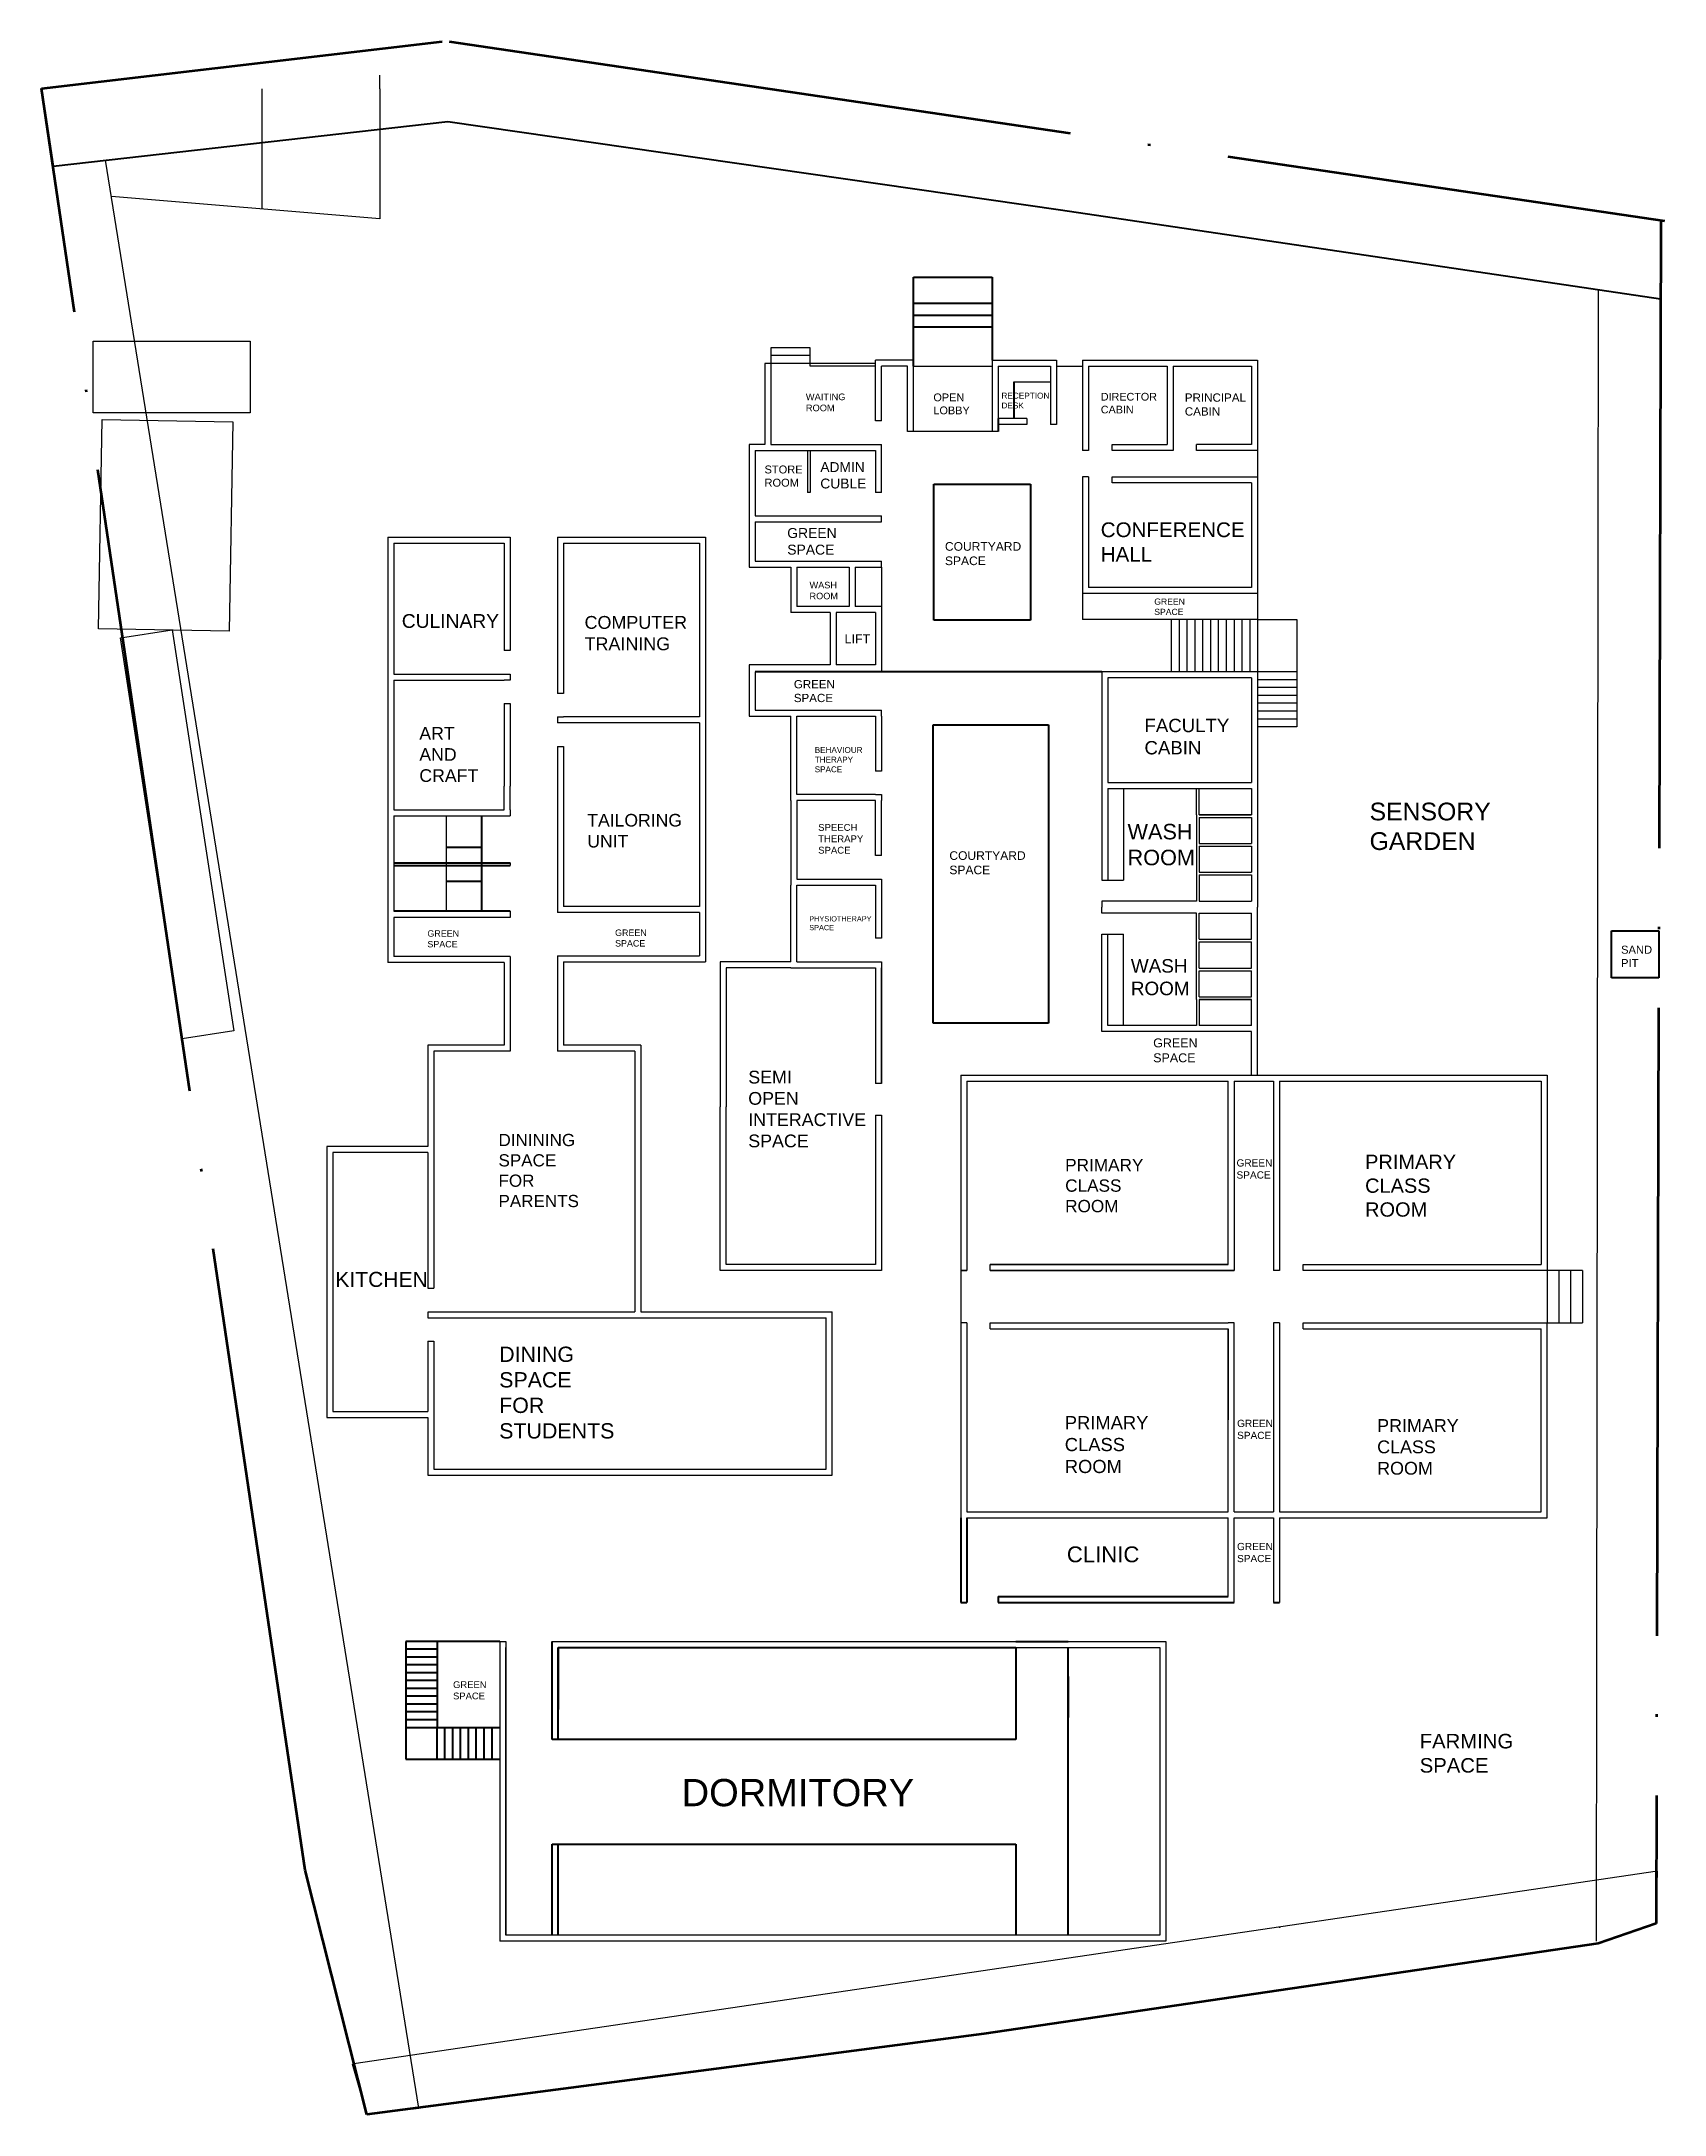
# Model space of a CAD drawing. Header units: metres. Extents: x -353 to 1688, y -477 to 135.
# Drawn here: x 1219.6 to 1281.7, y -193.4 to -114.2 of the extents above; entities that cross this region are included whole.
import ezdxf

# ---------------------------------------------------------------- set-up
doc = ezdxf.new("R2010")
doc.units = ezdxf.units.M
doc.header["$MEASUREMENT"] = 0
doc.linetypes.add('ACAD_ISO04W100', pattern=[30, 24, -3, 0, -3])
doc.layers.add('SITE BOUNDARY', color=6, linetype='ACAD_ISO04W100', lineweight=60)
doc.layers.add('WALL', color=2, linetype='Continuous', lineweight=40)
doc.styles.get("Standard").update_dxf_attribs({"font": 'arial.ttf'})

msp = doc.modelspace()

# ---------------------------------------------------------------- texts
at = {"attachment_point": 1}
for s, width, gutter_width, insert, char_height in [('CULINARY', 0.1638076, 2.63046, (1233.40551, -136.09413), 0.526092), ('COMPUTER TRAINING', 0.3722859, 2.45243, (1240.39289, -136.16658), 0.4904857), ('ART AND CRAFT', 0.358049, 2.41981, (1234.0756, -140.41017), 0.4839619), ('TAILORING UNIT', 0.0383512, 2.40461, (1240.49735, -143.73108), 0.4809213), ('GREEN SPACE', 0.0519116, 1.22124, (1241.55922, -148.14834), 0.2442477), ('GREEN SPACE', 0.0519116, 1.22124, (1234.3842, -148.17942), 0.2442477), ('GREEN SPACE', 0.3595058, 1.70722, (1262.13442, -152.31186), 0.3414446), ('DININING SPACE FOR PARENTS', 0.2130062, 2.33139, (1237.10267, -155.96031), 0.4662783), ('KITCHEN', 0.3875285, 2.87962, (1230.86592, -161.23347), 0.575925), ('DINING SPACE FOR STUDENTS', 0.33513, 2.92526, (1237.1293, -164.09117), 0.5850527), ('DORMITORY', 0.506128, 5.20671, (1244.10588, -180.61494), 1.041343)]:
    msp.add_mtext_dynamic_manual_height_columns(s, width=width, gutter_width=gutter_width, heights=[0], dxfattribs=dict(at, insert=insert, char_height=char_height))
at = {"layer": 'Defpoints', "attachment_point": 1}
for s, width, gutter_width, insert, char_height in [('WAITING ROOM', 0.0860672, 1.26912, (1248.85363, -127.66373), 0.2538235), ('OPEN LOBBY', 0.0693657, 1.49379, (1253.72958, -127.66208), 0.298757), ('RECEPTION DESK ', 0.0572014, 1.12559, (1256.33211, -127.63299), 0.2251175), ('DIRECTOR CABIN', 0.2509993, 1.47188, (1260.13157, -127.63838), 0.2943768), ('PRINCIPAL CABIN', 0.4090528, 1.58587, (1263.34313, -127.66025), 0.3171734), ('STORE ROOM', 0.2499167, 1.51309, (1247.27382, -130.41537), 0.302617), ('ADMIN CUBLE', 0.4064676, 1.88648, (1249.40768, -130.28551), 0.3772967), ('GREEN SPACE', 0.2337618, 1.90323, (1248.14244, -132.80506), 0.3806458), ('CONFERENCE HALL', 0.2940643, 2.81317, (1260.12772, -132.58915), 0.562635), ('WASH ROOM', 0.071833, 1.24951, (1248.99546, -134.86062), 0.249901), ('GREEN SPACE', 0.0887156, 1.17799, (1262.17566, -135.49855), 0.2355974), ('LIFT', 0.1646572, 1.70623, (1250.33516, -136.86381), 0.341246), ('GREEN SPACE', 0.0752314, 1.5772, (1248.39553, -138.61598), 0.3154397), ('FACULTY CABIN', 0.1704069, 2.5472, (1261.80103, -140.09624), 0.5094394), ('BEHAVIOUR THERAPY SPACE', 0.1134077, 1.11015, (1249.19403, -141.17464), 0.2220291), ('SPEECH THERAPY SPACE', 0.4362715, 1.30688, (1249.32529, -144.1159), 0.2613752), ('WASH ROOM', 0.5557971, 2.96711, (1261.15307, -144.1111), 0.593422), ('PHYSIOTHERAPY SPACE', 0.0600503, 1.00245, (1248.98379, -147.64063), 0.2004892), ('WASH ROOM', 0.4838413, 2.58297, (1261.28022, -149.28057), 0.516595), ('SEMI OPEN INTERACTIVE SPACE', 0.1707807, 2.43826, (1246.65213, -153.54664), 0.4876523), ('PRIMARY CLASS ROOM', 0.0194982, 2.73285, (1270.23571, -156.75436), 0.5465697), ('PRIMARY CLASS ROOM', 0.0167674, 2.35009, (1258.76797, -156.91715), 0.4700184), ('PRIMARY CLASS ROOM', 0.0179255, 2.51241, (1258.7534, -166.74467), 0.5024825), ('PRIMARY CLASS ROOM', 0.0174659, 2.448, (1270.69717, -166.86223), 0.4896005)]:
    msp.add_mtext_dynamic_manual_height_columns(s, width=width, gutter_width=gutter_width, heights=[0], dxfattribs=dict(at, insert=insert, char_height=char_height))
at = {"layer": 'WALL', "attachment_point": 1}
for s, width, gutter_width, insert, char_height in [('COURTYARD SPACE', 0.2376075, 1.64801, (1254.17216, -133.3429), 0.3296019), ('SENSORY GARDEN', 0.469782, 3.39108, (1270.40692, -143.30003), 0.6782154), ('COURTYARD SPACE', 0.2376075, 1.64801, (1254.34179, -145.15818), 0.3296019), ('SAND PIT', 0.0374593, 1.5309, (1280.02125, -148.76755), 0.30618), ('GREEN SPACE', 0.1200778, 1.37896, (1265.32068, -156.93178), 0.275792), ('GREEN SPACE', 0.1200778, 1.37896, (1265.34214, -166.88628), 0.275792), ('CLINIC', 0.259369, 3.02623, (1258.83328, -171.72736), 0.605245), ('GREEN SPACE', 0.1200778, 1.37896, (1265.33969, -171.59293), 0.275792), ('GREEN SPACE', 0.386157, 1.2902, (1235.36519, -176.88277), 0.258039), ('FARMING SPACE', 0.0644033, 2.7769, (1272.32275, -178.89123), 0.5553807)]:
    msp.add_mtext_dynamic_manual_height_columns(s, width=width, gutter_width=gutter_width, heights=[0], dxfattribs=dict(at, insert=insert, char_height=char_height))

# ---------------------------------------------------------------- linework, layer by layer
for p, q in [((1234.05177, -193.19492), (1222.08015, -118.74684)), ((1232.56268, -120.98231), (1222.30373, -120.13726)), ((1279.08356, -186.80919), (1279.16575, -123.68965)), ((1247.51418, -125.91326), (1247.51418, -129.61326)), ((1249.01418, -125.91326), (1247.51418, -125.91326)), ((1249.01418, -126.21326), (1249.01418, -125.91326)), ((1247.28418, -126.51326), (1247.28418, -129.61326)), ((1251.51418, -126.51326), (1247.28418, -126.51326)), ((1249.01418, -126.21326), (1247.51418, -126.21326)), ((1249.01418, -126.51326), (1249.01418, -126.21326)), ((1249.01418, -126.21326), (1249.01418, -126.21326)), ((1249.01418, -126.61326), (1249.01418, -126.51326)), ((1251.51418, -126.61326), (1249.01418, -126.61326)), ((1251.51418, -128.71326), (1251.51418, -126.38326)), ((1252.97418, -126.38326), (1251.51418, -126.38326)), ((1251.51418, -126.61326), (1251.51418, -126.51326)), ((1251.74418, -128.71326), (1251.74418, -126.61326)), ((1252.74418, -126.61326), (1251.74418, -126.61326)), ((1252.74418, -129.11326), (1252.74418, -126.61326)), ((1252.97418, -126.61326), (1252.97418, -126.38326)), ((1252.97418, -126.61326), (1255.97418, -126.61326)), ((1252.97418, -129.11326), (1252.97418, -126.61326)), ((1255.97418, -126.38326), (1255.97418, -129.11326)), ((1255.97418, -126.38326), (1258.43418, -126.38326)), ((1256.20418, -126.61326), (1256.20418, -128.61326)), ((1256.20418, -126.61326), (1258.20418, -126.61326)), ((1258.20418, -126.61326), (1258.20418, -128.84326)), ((1258.43418, -126.38326), (1258.43418, -128.84326)), ((1258.43418, -126.61326), (1259.43418, -126.61326)), ((1259.43418, -126.38326), (1259.43418, -129.84326)), ((1259.43418, -126.38326), (1266.12418, -126.38326)), ((1259.66418, -126.61326), (1259.66418, -129.61326)), ((1259.66418, -126.61326), (1262.66418, -126.61326)), ((1262.66418, -126.61326), (1262.66418, -129.61326)), ((1262.89418, -126.61326), (1262.89418, -129.61326)), ((1262.89418, -126.61326), (1265.89418, -126.61326)), ((1265.89418, -126.61326), (1265.89418, -129.61326)), ((1266.12418, -126.38326), (1266.12418, -135.30326)), ((1256.80418, -127.21326), (1258.20418, -127.21326)), ((1256.20418, -129.11326), (1252.74418, -129.11326)), ((1257.30418, -128.61326), (1256.20418, -128.61326)), ((1256.20418, -128.84326), (1256.20418, -129.11326)), ((1257.30418, -128.84326), (1256.20418, -128.84326)), ((1257.30418, -128.61326), (1257.30418, -128.84326)), ((1258.43418, -128.84326), (1258.20418, -128.84326)), ((1246.68418, -129.61326), (1246.68418, -134.30326)), ((1247.28418, -129.61326), (1246.68418, -129.61326)), ((1246.91418, -129.84326), (1251.51418, -129.84326)), ((1246.91418, -129.84326), (1246.91418, -132.34326)), ((1247.51418, -129.61326), (1251.51418, -129.61326)), ((1248.91418, -129.84326), (1248.91418, -131.4442)), ((1249.01418, -129.84326), (1249.01418, -131.4442)), ((1251.51418, -129.84326), (1251.51418, -131.4442)), ((1251.74418, -131.4442), (1251.74418, -129.61326)), ((1259.66347, -129.84326), (1259.43418, -129.84326)), ((1262.89319, -129.84326), (1260.56347, -129.84326)), ((1265.89418, -129.61326), (1263.79319, -129.61326)), ((1266.12418, -129.84326), (1263.79319, -129.84326)), ((1259.43418, -130.84397), (1259.43418, -136.30326)), ((1259.66418, -131.07326), (1259.66418, -135.07326)), ((1265.89418, -131.07326), (1260.56405, -131.07326)), ((1265.89418, -131.07326), (1265.89418, -135.07326)), ((1246.91418, -132.34326), (1248.91418, -132.34326)), ((1246.91418, -132.57326), (1251.74418, -132.57326)), ((1246.91418, -132.57326), (1246.91418, -134.07326)), ((1248.91418, -132.34326), (1251.51418, -132.34326)), ((1251.74418, -132.57326), (1251.74418, -132.3442)), ((1232.8675, -133.15486), (1237.54762, -133.15486)), ((1232.8675, -133.15486), (1232.8675, -149.41479)), ((1233.0975, -133.38486), (1237.31762, -133.38486)), ((1233.0975, -133.38486), (1233.0975, -138.38486)), ((1237.31762, -133.38486), (1237.31762, -137.48486)), ((1237.54762, -133.15486), (1237.54762, -137.48486)), ((1239.35411, -133.15486), (1245.0223, -133.15486)), ((1239.35411, -133.15486), (1239.35411, -139.12289)), ((1239.58411, -133.38486), (1244.7923, -133.38486)), ((1239.58411, -133.38486), (1239.58411, -139.12289)), ((1244.7923, -133.38486), (1244.7923, -140.02289)), ((1245.0223, -133.15486), (1245.0223, -149.38444)), ((1246.68418, -134.30326), (1248.28418, -134.30326)), ((1246.91418, -134.07326), (1251.74418, -134.07326)), ((1248.28418, -134.30326), (1248.28418, -136.03326)), ((1248.51418, -134.30326), (1250.51418, -134.30326)), ((1248.51418, -134.30326), (1248.51418, -135.80326)), ((1250.51418, -134.30326), (1250.51418, -135.80326)), ((1250.74418, -134.30326), (1251.74418, -134.30326)), ((1250.74418, -134.30326), (1250.74418, -135.80326)), ((1251.74418, -134.30326), (1251.74418, -134.07326)), ((1251.74418, -134.30326), (1251.74418, -136.03326)), ((1266.12418, -135.30326), (1259.43418, -135.30326)), ((1265.89418, -135.07326), (1259.66418, -135.07326)), ((1266.12418, -135.30326), (1266.12418, -136.30326)), ((1249.78418, -136.03326), (1248.28418, -136.03326)), ((1250.51418, -135.80326), (1248.51418, -135.80326)), ((1249.78418, -136.03326), (1249.78418, -138.03326)), ((1251.51418, -136.03326), (1250.01418, -136.03326)), ((1250.01418, -136.03326), (1250.01418, -138.03326)), ((1251.74418, -135.80326), (1250.74418, -135.80326)), ((1251.51418, -136.03326), (1251.51418, -138.03326)), ((1251.51418, -136.03326), (1251.51418, -138.03326)), ((1251.74418, -136.03326), (1251.74418, -138.26326)), ((1266.12418, -136.30326), (1259.43418, -136.30326)), ((1262.82418, -136.30326), (1262.82418, -138.30326)), ((1262.82418, -136.30326), (1262.82418, -138.30326)), ((1263.12418, -136.30326), (1263.12418, -138.30326)), ((1263.42418, -136.30326), (1263.42418, -138.30326)), ((1263.72418, -136.30326), (1263.72418, -138.30326)), ((1263.72418, -136.30326), (1263.72418, -138.30326)), ((1264.02418, -136.30326), (1264.02418, -138.30326)), ((1264.32418, -136.30326), (1264.32418, -138.30326)), ((1264.62418, -136.30326), (1264.62418, -138.30326)), ((1264.92418, -136.30326), (1264.92418, -138.30326)), ((1265.22418, -136.30326), (1265.22418, -138.30326)), ((1265.52418, -136.30326), (1265.52418, -138.30326)), ((1265.82418, -136.30326), (1265.82418, -138.30326)), ((1266.12418, -136.30326), (1266.12418, -138.30326)), ((1266.12418, -136.30326), (1266.12418, -138.30326)), ((1266.12418, -136.30326), (1267.62418, -136.30326)), ((1267.62418, -136.30326), (1267.62418, -138.60326)), ((1233.0975, -138.38486), (1237.31762, -138.38486)), ((1233.0975, -138.61486), (1237.31762, -138.61486)), ((1233.0975, -138.61486), (1233.0975, -140.88486)), ((1233.0975, -138.61486), (1233.0975, -143.57268)), ((1237.54762, -138.38486), (1237.54762, -138.61518)), ((1249.78418, -138.03326), (1246.68418, -138.03326)), ((1246.68418, -138.03326), (1246.68418, -139.99326)), ((1246.91418, -138.30326), (1246.91418, -139.76326)), ((1251.51418, -138.03326), (1250.01418, -138.03326)), ((1251.74418, -138.30326), (1251.74418, -138.26326)), ((1266.12418, -138.30326), (1260.16418, -138.30326)), ((1260.16418, -138.30326), (1260.16418, -142.76326)), ((1265.89418, -138.53326), (1260.39418, -138.53326)), ((1260.39418, -138.53326), (1260.39418, -142.53326)), ((1266.12418, -138.30326), (1262.82418, -138.30326)), ((1265.89418, -138.53326), (1265.89418, -140.40326)), ((1267.62418, -138.30326), (1266.12418, -138.30326)), ((1266.12418, -138.30326), (1266.12418, -140.40326)), ((1267.62418, -138.60326), (1266.12418, -138.60326)), ((1267.62418, -138.60326), (1267.62418, -140.40326)), ((1267.62418, -138.90326), (1266.12418, -138.90326)), ((1267.62418, -139.20326), (1266.12418, -139.20326)), ((1237.54762, -139.51518), (1237.54762, -142.67313)), ((1239.35411, -140.02289), (1239.35411, -140.25233)), ((1244.7923, -140.02289), (1239.58177, -140.02289)), ((1246.68418, -139.99326), (1248.28418, -139.99326)), ((1246.91418, -139.76326), (1251.74418, -139.76326)), ((1248.28418, -143.22326), (1248.28418, -139.99326)), ((1248.51418, -139.99326), (1251.51418, -139.99326)), ((1248.51418, -142.99326), (1248.51418, -139.99326)), ((1251.74418, -139.99326), (1251.74418, -139.76326)), ((1251.74418, -139.99326), (1251.74418, -142.09345)), ((1267.62418, -139.50326), (1266.12418, -139.50326)), ((1267.62418, -139.80326), (1266.12418, -139.80326)), ((1267.62418, -140.10326), (1266.12418, -140.10326)), ((1244.7923, -140.25289), (1239.58177, -140.25289)), ((1244.7923, -140.25289), (1244.7923, -147.26703)), ((1265.89418, -140.40326), (1265.89418, -142.53326)), ((1267.62418, -140.40326), (1266.12418, -140.40326)), ((1266.12418, -140.40326), (1266.12418, -142.76326)), ((1239.35411, -141.15233), (1239.35411, -147.49703)), ((1260.39418, -142.53326), (1265.89418, -142.53326)), ((1248.28418, -143.22326), (1248.28418, -146.45326)), ((1251.51418, -142.99326), (1248.51418, -142.99326)), ((1251.51418, -142.99326), (1248.51418, -142.99326)), ((1251.51418, -143.22326), (1248.51418, -143.22326)), ((1248.51418, -143.22326), (1248.51418, -146.22326)), ((1251.51418, -145.32337), (1251.51418, -143.22326)), ((1251.74418, -142.99345), (1251.74418, -143.22326)), ((1260.16418, -142.76326), (1260.16418, -146.26326)), ((1260.39418, -142.76326), (1265.89418, -142.76326)), ((1260.39418, -142.76326), (1260.39418, -146.26326)), ((1260.99418, -142.76326), (1260.99418, -146.26326)), ((1263.79418, -143.76326), (1263.79418, -142.76326)), ((1263.89418, -143.76326), (1263.89418, -142.76326)), ((1265.89418, -142.76326), (1265.89418, -143.76326)), ((1266.12418, -142.76326), (1266.12418, -147.29326)), ((1233.0975, -143.57268), (1237.31762, -143.57268)), ((1233.0975, -143.80268), (1233.0975, -147.45359)), ((1233.0975, -143.80268), (1237.54762, -143.80268)), ((1235.0975, -143.80268), (1235.0975, -147.45359)), ((1237.54762, -143.57313), (1237.54762, -143.80268)), ((1263.79418, -143.76326), (1263.79418, -147.06326)), ((1263.89418, -143.76326), (1265.89418, -143.76326)), ((1265.89418, -143.76326), (1263.89418, -143.76326)), ((1263.89418, -143.86326), (1265.89418, -143.86326)), ((1263.89418, -143.86326), (1263.89418, -144.86326)), ((1265.89418, -143.86326), (1265.89418, -144.86326)), ((1263.89418, -144.86326), (1265.89418, -144.86326)), ((1263.89418, -144.96326), (1265.89418, -144.96326)), ((1263.89418, -144.96326), (1263.89418, -145.96326)), ((1265.89418, -144.96326), (1265.89418, -145.96326)), ((1237.54762, -145.60359), (1237.54762, -145.70359)), ((1248.28418, -149.38444), (1248.28418, -146.45326)), ((1248.51418, -146.22326), (1251.51418, -146.22326)), ((1248.51418, -146.45326), (1251.51418, -146.45326)), ((1248.51418, -149.38444), (1248.51418, -146.45326)), ((1251.51418, -146.45326), (1251.51418, -148.48391)), ((1260.16418, -146.26326), (1260.39418, -146.26326)), ((1260.39418, -146.26326), (1260.99418, -146.26326)), ((1263.89418, -145.96326), (1265.89418, -145.96326)), ((1263.89418, -146.06326), (1265.89418, -146.06326)), ((1263.89418, -146.06326), (1263.89418, -147.06326)), ((1265.89418, -146.06326), (1265.89418, -147.06326)), ((1244.7923, -147.26703), (1239.58411, -147.26703)), ((1260.16418, -147.06326), (1260.16418, -147.29326)), ((1260.39418, -147.06326), (1260.16418, -147.06326)), ((1260.16418, -147.52326), (1260.16418, -147.29326)), ((1263.79418, -147.06326), (1260.39418, -147.06326)), ((1263.89418, -147.06326), (1265.89418, -147.06326)), ((1266.12418, -153.71592), (1266.12418, -147.29326)), ((1233.0975, -147.45359), (1233.09541, -147.45359)), ((1233.0975, -147.68359), (1233.0975, -149.18479)), ((1237.54762, -147.68359), (1233.0975, -147.68359)), ((1237.54762, -147.45359), (1237.54762, -147.68359)), ((1244.7923, -147.49703), (1239.35411, -147.49703)), ((1244.7923, -147.49587), (1244.7923, -149.15444)), ((1260.39418, -147.52326), (1260.16418, -147.52326)), ((1263.79418, -147.52326), (1260.39418, -147.52326)), ((1263.79418, -150.82326), (1263.79418, -147.52326)), ((1263.89418, -147.52326), (1265.89418, -147.52326)), ((1263.89418, -148.52326), (1263.89418, -147.52326)), ((1265.89418, -148.52326), (1265.89418, -147.52326)), ((1260.16418, -152.05326), (1260.16418, -148.32326)), ((1260.16418, -148.32326), (1260.39418, -148.32326)), ((1260.39418, -151.82326), (1260.39418, -148.32326)), ((1260.39418, -148.32326), (1260.99418, -148.32326)), ((1260.99418, -151.82326), (1260.99418, -148.32326)), ((1263.89418, -148.52326), (1265.89418, -148.52326)), ((1263.89418, -148.62326), (1265.89418, -148.62326)), ((1263.89418, -149.62326), (1263.89418, -148.62326)), ((1265.89418, -149.62326), (1265.89418, -148.62326)), ((1237.31762, -149.41479), (1232.8675, -149.41479)), ((1237.54762, -149.18479), (1233.0975, -149.18479)), ((1237.31762, -149.41479), (1237.31762, -152.56733)), ((1237.54762, -149.18479), (1237.54762, -152.79733)), ((1239.35411, -149.15444), (1239.35411, -152.79733)), ((1239.35411, -149.15444), (1244.7923, -149.15444)), ((1239.58411, -149.38444), (1239.58411, -152.56733)), ((1239.58411, -149.38444), (1245.0223, -149.38444)), ((1248.28418, -149.38444), (1245.58131, -149.38444)), ((1245.58131, -149.38444), (1245.58131, -154.92846)), ((1248.28418, -149.61444), (1245.81131, -149.61444)), ((1245.81131, -149.61444), (1245.81131, -154.92846)), ((1248.28418, -149.61444), (1251.51418, -149.61444)), ((1248.51418, -149.38444), (1251.51418, -149.38444)), ((1251.51418, -149.38391), (1251.51418, -149.38444)), ((1251.74418, -154.02834), (1251.74418, -149.61444)), ((1263.89418, -149.62326), (1265.89418, -149.62326)), ((1263.89418, -149.72326), (1265.89418, -149.72326)), ((1263.89418, -150.72326), (1263.89418, -149.72326)), ((1265.89418, -150.72326), (1265.89418, -149.72326)), ((1263.79418, -150.82326), (1263.79418, -151.82326)), ((1263.89418, -150.72326), (1265.89418, -150.72326)), ((1263.89418, -150.82326), (1265.89418, -150.82326)), ((1265.89418, -150.82326), (1263.89418, -150.82326)), ((1263.89418, -150.82326), (1263.89418, -151.82326)), ((1265.89418, -151.82326), (1265.89418, -150.82326)), ((1265.89418, -152.05326), (1260.16418, -152.05326)), ((1263.79418, -151.82326), (1260.39418, -151.82326)), ((1265.89418, -151.82326), (1263.89418, -151.82326)), ((1265.89418, -153.71592), (1265.89418, -152.05326)), ((1237.31762, -152.56733), (1234.4003, -152.56733)), ((1234.4003, -152.56733), (1234.4003, -156.44687)), ((1237.54762, -152.79733), (1234.6303, -152.79733)), ((1234.6303, -152.79733), (1234.6303, -161.85577)), ((1242.31154, -152.79733), (1239.35411, -152.79733)), ((1242.54154, -152.56733), (1239.58411, -152.56733)), ((1242.31154, -152.79733), (1242.31154, -162.75577)), ((1242.54154, -152.56733), (1242.54154, -162.75577)), ((1251.74418, -154.02834), (1251.51418, -154.02834)), ((1254.77496, -153.71592), (1254.77496, -161.17592)), ((1254.77496, -153.71592), (1262.57328, -153.71592)), ((1254.77496, -153.71592), (1277.19496, -153.71592)), ((1255.00496, -153.71592), (1260.50496, -153.71592)), ((1255.00496, -153.94592), (1260.73496, -153.94592)), ((1255.00496, -153.94592), (1255.00496, -160.94592)), ((1260.73496, -153.94592), (1265.00496, -153.94592)), ((1262.80328, -153.71592), (1265.23496, -153.71592)), ((1265.00496, -160.94592), (1265.00496, -153.94592)), ((1265.23496, -153.71592), (1266.96496, -153.71592)), ((1265.23496, -153.94592), (1266.73496, -153.94592)), ((1265.23496, -153.94592), (1265.23496, -161.17592)), ((1266.73496, -153.94592), (1266.73496, -161.17592)), ((1266.96496, -153.71592), (1268.30328, -153.71592)), ((1266.96496, -153.94592), (1266.96496, -160.94592)), ((1266.96496, -153.94592), (1276.96496, -153.94592)), ((1276.96496, -153.94592), (1276.96496, -160.94592)), ((1277.19496, -153.71592), (1277.19496, -163.17592)), ((1251.51418, -155.24592), (1251.74418, -155.24592)), ((1251.51418, -155.24592), (1251.51418, -155.24592)), ((1251.51418, -155.24592), (1251.51418, -155.24592)), ((1234.4003, -156.44687), (1230.54003, -156.44687)), ((1230.54003, -156.44687), (1230.54003, -166.799)), ((1234.4003, -156.67687), (1230.77003, -156.67687)), ((1230.77003, -156.67687), (1230.77003, -166.569)), ((1234.4003, -156.67687), (1234.4003, -161.85577)), ((1254.77496, -160.94592), (1254.77496, -162.94592)), ((1254.77496, -161.17592), (1255.00496, -161.17592)), ((1255.00496, -161.17592), (1254.77496, -161.17592)), ((1255.90496, -160.94592), (1265.00496, -160.94592)), ((1265.00496, -160.94592), (1255.90496, -160.94592)), ((1255.90496, -161.17592), (1265.23496, -161.17592)), ((1265.23496, -161.17592), (1255.90496, -161.17592)), ((1266.96496, -161.17592), (1266.73496, -161.17592)), ((1278.54496, -161.17592), (1267.86488, -161.17592)), ((1277.64496, -161.17592), (1277.64496, -163.17592)), ((1278.09496, -161.17592), (1278.09496, -163.17592)), ((1278.54496, -161.17592), (1278.54496, -163.17592)), ((1234.4003, -161.85577), (1234.6303, -161.85577)), ((1234.4003, -162.75577), (1242.31154, -162.75577)), ((1234.4028, -162.76939), (1234.4028, -162.98577)), ((1234.4028, -162.98577), (1249.6328, -162.98577)), ((1242.54154, -162.75577), (1249.8628, -162.75577)), ((1249.6328, -168.76939), (1249.6328, -162.98577)), ((1249.8628, -168.99939), (1249.8628, -162.75577)), ((1254.77496, -162.94592), (1254.77496, -163.17592)), ((1254.77496, -163.17592), (1254.77496, -170.63592)), ((1255.90502, -163.17592), (1265.00496, -163.17592)), ((1265.23496, -170.40592), (1265.23496, -163.17592)), ((1266.73496, -163.17703), (1266.73496, -170.40592)), ((1266.96496, -163.17703), (1266.96496, -170.40592)), ((1277.19496, -170.63592), (1277.19496, -163.17592)), ((1234.4028, -163.88577), (1234.6328, -163.88577)), ((1234.4028, -163.88577), (1234.4028, -166.569)), ((1234.6303, -163.88577), (1234.6303, -166.569)), ((1234.6328, -163.88577), (1234.6328, -168.76939)), ((1255.00496, -163.40592), (1255.00502, -163.40592)), ((1255.00496, -163.40592), (1255.00496, -170.40592)), ((1255.90502, -163.40592), (1265.00496, -163.40592)), ((1265.00496, -170.40592), (1265.00496, -163.40592)), ((1265.00496, -163.40592), (1265.00496, -166.89318)), ((1266.96496, -163.40592), (1266.96496, -170.40592)), ((1267.86488, -163.40592), (1276.96496, -163.40592)), ((1276.96496, -170.40592), (1276.96496, -163.40592)), ((1230.54003, -166.799), (1234.4028, -166.799)), ((1230.77003, -166.569), (1234.4028, -166.569)), ((1234.4028, -166.799), (1234.4028, -168.99939)), ((1234.6303, -166.569), (1234.6328, -166.569)), ((1234.4028, -168.99939), (1249.8628, -168.99939)), ((1234.6328, -168.76939), (1249.6328, -168.76939)), ((1255.00496, -170.40592), (1265.00496, -170.40592)), ((1255.00496, -170.63592), (1259.00496, -170.63592)), ((1255.00496, -170.63592), (1265.00496, -170.63592)), ((1265.00496, -173.63592), (1265.00496, -170.63592)), ((1265.23496, -170.40592), (1266.73496, -170.40592)), ((1265.23496, -173.86592), (1265.23496, -170.63592)), ((1265.23496, -170.63592), (1266.73496, -170.63592)), ((1266.73496, -170.63592), (1266.73496, -173.86592)), ((1266.96496, -170.40592), (1276.96496, -170.40592)), ((1266.96496, -170.63592), (1266.96496, -173.86592)), ((1266.96496, -170.63592), (1277.19496, -170.63592)), ((1237.15439, -175.35462), (1237.38439, -175.35462)), ((1237.15439, -175.35462), (1237.15439, -186.81462)), ((1237.38439, -175.35462), (1237.38439, -186.58462)), ((1237.38439, -186.58462), (1237.38439, -175.58462)), ((1239.15439, -175.35462), (1262.61439, -175.35462)), ((1239.38439, -175.58462), (1262.38439, -175.58462)), ((1262.38439, -175.58462), (1262.38439, -186.58462)), ((1262.61439, -175.35462), (1262.61439, -186.81462)), ((1281.41268, -184.13529), (1231.57682, -191.50039)), ((1281.35871, -186.13456), (1281.41268, -184.13529)), ((1281.35871, -186.13456), (1279.47592, -186.80919)), ((1262.61439, -186.81462), (1237.15439, -186.81462)), ((1262.38439, -186.58462), (1237.38439, -186.58462)), ((1266.96496, -186.27048), (1266.96496, -186.30447)), ((1232.06689, -193.44035), (1231.51908, -191.51683)), ((1232.06689, -193.44035), (1234.05177, -193.19492))]:
    msp.add_line(p, q)
at = {"layer": 'Defpoints'}
for p, q in [((1232.56268, -116.02392), (1232.56268, -115.49548)), ((1228.06268, -120.61163), (1228.06268, -116.02392)), ((1232.56268, -116.02392), (1232.56268, -120.98231)), ((1221.60565, -125.65772), (1227.60565, -125.65772)), ((1221.60565, -128.40772), (1221.60565, -125.65772)), ((1227.60565, -125.65772), (1227.60565, -128.40772)), ((1227.60565, -128.40772), (1221.60565, -128.40772)), ((1221.8035, -136.65562), (1221.94597, -128.65689)), ((1221.94597, -128.65689), (1226.94518, -128.74593)), ((1226.94518, -128.74593), (1226.80271, -136.74466)), ((1251.74418, -128.71326), (1251.51418, -128.71326)), ((1251.51418, -129.61326), (1251.74418, -129.61326)), ((1259.66347, -129.6143), (1259.66347, -129.8443)), ((1259.66418, -129.61326), (1259.66418, -129.61326)), ((1259.66418, -129.61326), (1259.66418, -129.61326)), ((1259.66418, -129.61326), (1259.66418, -129.61326)), ((1260.56347, -129.8443), (1260.56347, -129.6143)), ((1260.56347, -129.6143), (1262.66418, -129.6143)), ((1262.89418, -129.61326), (1262.89319, -129.61326)), ((1262.89319, -129.61326), (1262.89319, -129.84326)), ((1263.79319, -129.84326), (1263.79319, -129.61326)), ((1249.01418, -131.4442), (1248.91418, -131.4442)), ((1251.74418, -131.4442), (1251.51418, -131.4442)), ((1259.66405, -130.84397), (1259.43418, -130.84397)), ((1259.66405, -130.84397), (1259.66405, -131.07397)), ((1259.66405, -131.07397), (1259.66418, -131.07397)), ((1260.56405, -130.84397), (1266.12418, -130.84323)), ((1260.56405, -131.07397), (1260.56405, -130.84397)), ((1251.51418, -132.34326), (1251.51418, -132.3442)), ((1251.51418, -132.3442), (1251.74418, -132.3442)), ((1226.80271, -136.74466), (1221.8035, -136.65562)), ((1222.6514, -137.00138), (1224.62823, -136.69787)), ((1225.00353, -152.32187), (1222.6514, -137.00138)), ((1224.62823, -136.69787), (1226.98037, -152.01837)), ((1237.54762, -137.48486), (1237.31762, -137.48486)), ((1237.31762, -138.38486), (1237.54762, -138.38486)), ((1237.5486, -138.61518), (1237.3186, -138.61518)), ((1239.58411, -139.12289), (1239.35411, -139.12289)), ((1237.3186, -139.51518), (1237.31816, -142.67313)), ((1237.3186, -139.51518), (1237.5486, -139.51518)), ((1239.35411, -140.02289), (1239.58411, -140.02289)), ((1251.51418, -139.99326), (1251.51439, -142.09345)), ((1239.5841, -140.25233), (1239.3541, -140.25233)), ((1239.5841, -140.25289), (1239.5841, -140.25233)), ((1239.3541, -141.15233), (1239.5841, -141.15233)), ((1239.5841, -141.15233), (1239.58411, -147.26703)), ((1251.74439, -142.09345), (1251.51439, -142.09345)), ((1237.31762, -143.57268), (1237.31816, -142.67313)), ((1237.54762, -143.57313), (1237.54762, -142.67313)), ((1251.51439, -142.99345), (1251.74439, -142.99345)), ((1251.74109, -145.32337), (1251.74418, -143.22326)), ((1251.74109, -145.32337), (1251.51109, -145.32337)), ((1251.51109, -146.22326), (1251.51109, -146.22337)), ((1251.51109, -146.22337), (1251.74109, -146.22337)), ((1251.74109, -146.22337), (1251.74418, -146.45326)), ((1251.74418, -146.45326), (1251.74321, -148.48391)), ((1251.74321, -148.48391), (1251.51321, -148.48391)), ((1251.51321, -149.38391), (1251.74321, -149.38391)), ((1251.51418, -149.61444), (1251.51418, -154.02834)), ((1251.74321, -149.38391), (1251.74418, -149.61444)), ((1251.74418, -149.61444), (1251.74418, -154.02834)), ((1226.98037, -152.01837), (1225.00353, -152.32187)), ((1245.58131, -161.17592), (1245.58131, -154.92846)), ((1245.81131, -160.94592), (1245.81131, -154.92846)), ((1251.51418, -155.24592), (1251.51418, -160.94592)), ((1251.74418, -155.24592), (1251.74418, -161.17592)), ((1251.74418, -161.17592), (1245.58131, -161.17592)), ((1251.51418, -160.94592), (1245.81131, -160.94592)), ((1255.00496, -160.94592), (1255.00496, -161.17592)), ((1255.90496, -161.17592), (1255.90496, -160.94592)), ((1266.96488, -160.946), (1266.96488, -161.176)), ((1267.86488, -160.946), (1276.96496, -160.94592)), ((1267.86488, -161.176), (1267.86488, -160.946)), ((1255.00502, -163.17662), (1254.77496, -163.17662)), ((1255.00502, -163.17662), (1255.00502, -163.40662)), ((1255.90502, -163.40662), (1255.90502, -163.17662)), ((1265.23496, -163.17592), (1265.00496, -163.17592)), ((1266.96488, -163.17721), (1266.73496, -163.17703)), ((1266.96488, -163.17721), (1266.96488, -163.40721)), ((1267.86488, -163.17721), (1278.54496, -163.17573)), ((1267.86488, -163.40721), (1267.86488, -163.17721)), ((1266.96488, -163.40721), (1266.96496, -163.40721))]:
    msp.add_line(p, q, dxfattribs=at)
at = {"layer": 'SITE BOUNDARY'}
for p, q in [((1219.62815, -116.00753), (1234.95292, -114.20791)), ((1235.21539, -114.21178), (1281.68515, -121.06205)), ((1229.70759, -184.10099), (1219.62815, -116.00753)), ((1281.54216, -121.04097), (1281.35871, -186.13456)), ((1232.06689, -193.44035), (1229.70759, -184.10099)), ((1281.35871, -186.13456), (1279.14795, -186.90061)), ((1279.14795, -186.90061), (1255.6559, -190.35565)), ((1255.6559, -190.35565), (1232.06689, -193.44035))]:
    msp.add_line(p, q, dxfattribs=at)
at = {"layer": 'WALL'}
for p, q in [((1219.62815, -116.00753), (1220.07397, -118.97422)), ((1220.07397, -118.97422), (1235.16282, -117.26404)), ((1235.16282, -117.26404), (1258.59003, -120.63691)), ((1258.45027, -117.63691), (1258.45027, -117.63691)), ((1258.45027, -120.61679), (1258.45027, -120.63691)), ((1258.59003, -120.63691), (1281.5337, -124.04097)), ((1281.54216, -121.04097), (1281.54216, -124.04097)), ((1252.97418, -124.21326), (1252.97418, -123.21326)), ((1252.97418, -123.21326), (1255.97418, -123.21326)), ((1255.97418, -123.21326), (1255.97418, -124.21326)), ((1252.97418, -126.61326), (1252.97418, -124.21326)), ((1252.97418, -124.21326), (1255.97418, -124.21326)), ((1255.97418, -124.21326), (1255.97418, -126.38326)), ((1252.97418, -124.66326), (1255.97418, -124.66326)), ((1252.97418, -125.11326), (1255.97418, -125.11326)), ((1256.80418, -127.21326), (1256.80418, -128.61326)), ((1256.20418, -128.61326), (1256.20418, -129.11326)), ((1253.74321, -131.12308), (1257.44321, -131.12308)), ((1253.74321, -136.32308), (1253.74321, -131.12308)), ((1257.44321, -131.12308), (1257.44321, -136.32308)), ((1257.44321, -136.32308), (1253.74321, -136.32308)), ((1255.95418, -136.32308), (1255.95418, -136.30326)), ((1260.16418, -138.30326), (1246.91418, -138.30326)), ((1253.72671, -140.33172), (1258.12671, -140.33172)), ((1253.72671, -151.73172), (1253.72671, -140.33172)), ((1258.12671, -140.33172), (1258.12671, -151.73172)), ((1236.4606, -147.45359), (1236.4606, -143.80268)), ((1233.0975, -145.60359), (1237.54762, -145.60359)), ((1233.0975, -145.70359), (1237.54762, -145.70359)), ((1235.0975, -145.00359), (1236.4606, -145.00359)), ((1235.0975, -146.30359), (1236.4606, -146.30359)), ((1237.54762, -147.45359), (1233.0975, -147.45359)), ((1279.66161, -148.20083), (1281.46161, -148.20083)), ((1279.66161, -150.00083), (1279.66161, -148.20083)), ((1281.46161, -148.20083), (1281.46161, -150.00083)), ((1281.46161, -150.00083), (1279.66161, -150.00083)), ((1258.12671, -151.73172), (1253.72671, -151.73172)), ((1257.75496, -151.73172), (1257.75496, -151.71592)), ((1254.77496, -170.63592), (1254.77496, -173.86592)), ((1255.00496, -170.63592), (1255.00496, -173.86592)), ((1254.77496, -173.86592), (1255.00496, -173.86592)), ((1256.20496, -173.63592), (1256.20496, -173.86592)), ((1256.20496, -173.63592), (1265.00496, -173.63592)), ((1256.20496, -173.86592), (1265.23496, -173.86592)), ((1266.73496, -173.86592), (1266.96496, -173.86592)), ((1279.10042, -173.86592), (1279.10071, -173.86592)), ((1234.75439, -175.35462), (1233.55439, -175.35462)), ((1233.55439, -175.35462), (1233.55439, -178.65462)), ((1234.75439, -175.65462), (1233.55439, -175.65462)), ((1237.15439, -175.35462), (1234.75439, -175.35462)), ((1234.75439, -175.35462), (1234.75439, -178.65462)), ((1239.15439, -179.10913), (1239.15439, -175.35462)), ((1239.38439, -175.58462), (1239.38439, -177.95485)), ((1239.38439, -179.10913), (1239.38439, -175.58462)), ((1239.38439, -175.58462), (1256.88439, -175.58462)), ((1249.88439, -175.58462), (1249.88439, -175.58462)), ((1249.88439, -175.58462), (1249.88439, -175.58462)), ((1249.88439, -175.58462), (1249.88439, -175.58462)), ((1249.88439, -175.58462), (1249.88439, -175.58462)), ((1256.88439, -175.35462), (1258.88439, -175.35462)), ((1256.88439, -175.60913), (1256.88439, -179.10913)), ((1258.88439, -186.58462), (1258.88439, -175.58462)), ((1234.75439, -175.95462), (1233.55439, -175.95462)), ((1234.75439, -176.25462), (1233.55439, -176.25462)), ((1234.75439, -176.55462), (1233.55439, -176.55462)), ((1234.75439, -176.85462), (1233.55439, -176.85462)), ((1234.75439, -177.15462), (1233.55439, -177.15462)), ((1234.75439, -177.45462), (1233.55439, -177.45462)), ((1258.88439, -176.6944), (1258.88439, -178.26997)), ((1234.75439, -177.75462), (1233.55439, -177.75462)), ((1234.75439, -178.05462), (1233.55439, -178.05462)), ((1234.75439, -178.35462), (1233.55439, -178.35462)), ((1237.15439, -178.65462), (1233.55439, -178.65462)), ((1233.55439, -178.65462), (1233.55439, -179.85462)), ((1234.75439, -179.85462), (1234.75439, -178.65462)), ((1235.05439, -179.85462), (1235.05439, -178.65462)), ((1235.35439, -179.85462), (1235.35439, -178.65462)), ((1235.65439, -179.85462), (1235.65439, -178.65462)), ((1235.95439, -179.85462), (1235.95439, -178.65462)), ((1236.25439, -179.85462), (1236.25439, -178.65462)), ((1236.25439, -179.85462), (1236.25439, -178.65462)), ((1236.55439, -179.85462), (1236.55439, -178.65462)), ((1236.85439, -179.85462), (1236.85439, -178.65462)), ((1233.55439, -179.85462), (1237.15439, -179.85462)), ((1256.88439, -179.10913), (1239.15439, -179.10913)), ((1239.38439, -179.10913), (1239.38439, -179.10913)), ((1239.15439, -186.58462), (1239.15439, -183.10913)), ((1239.15439, -183.10913), (1256.88439, -183.10913)), ((1239.38439, -186.58462), (1239.38439, -183.10913)), ((1256.88439, -183.10913), (1256.88439, -186.58462))]:
    msp.add_line(p, q, dxfattribs=at)

msp.set_redraw_order([(e.dxf.handle, doc.entitydb.next_handle()) for e in msp.query("TEXT MTEXT ATTDEF DIMENSION ARC_DIMENSION")])  # texts and dimensions are drawn at this point

doc.saveas('drawing.dxf')
